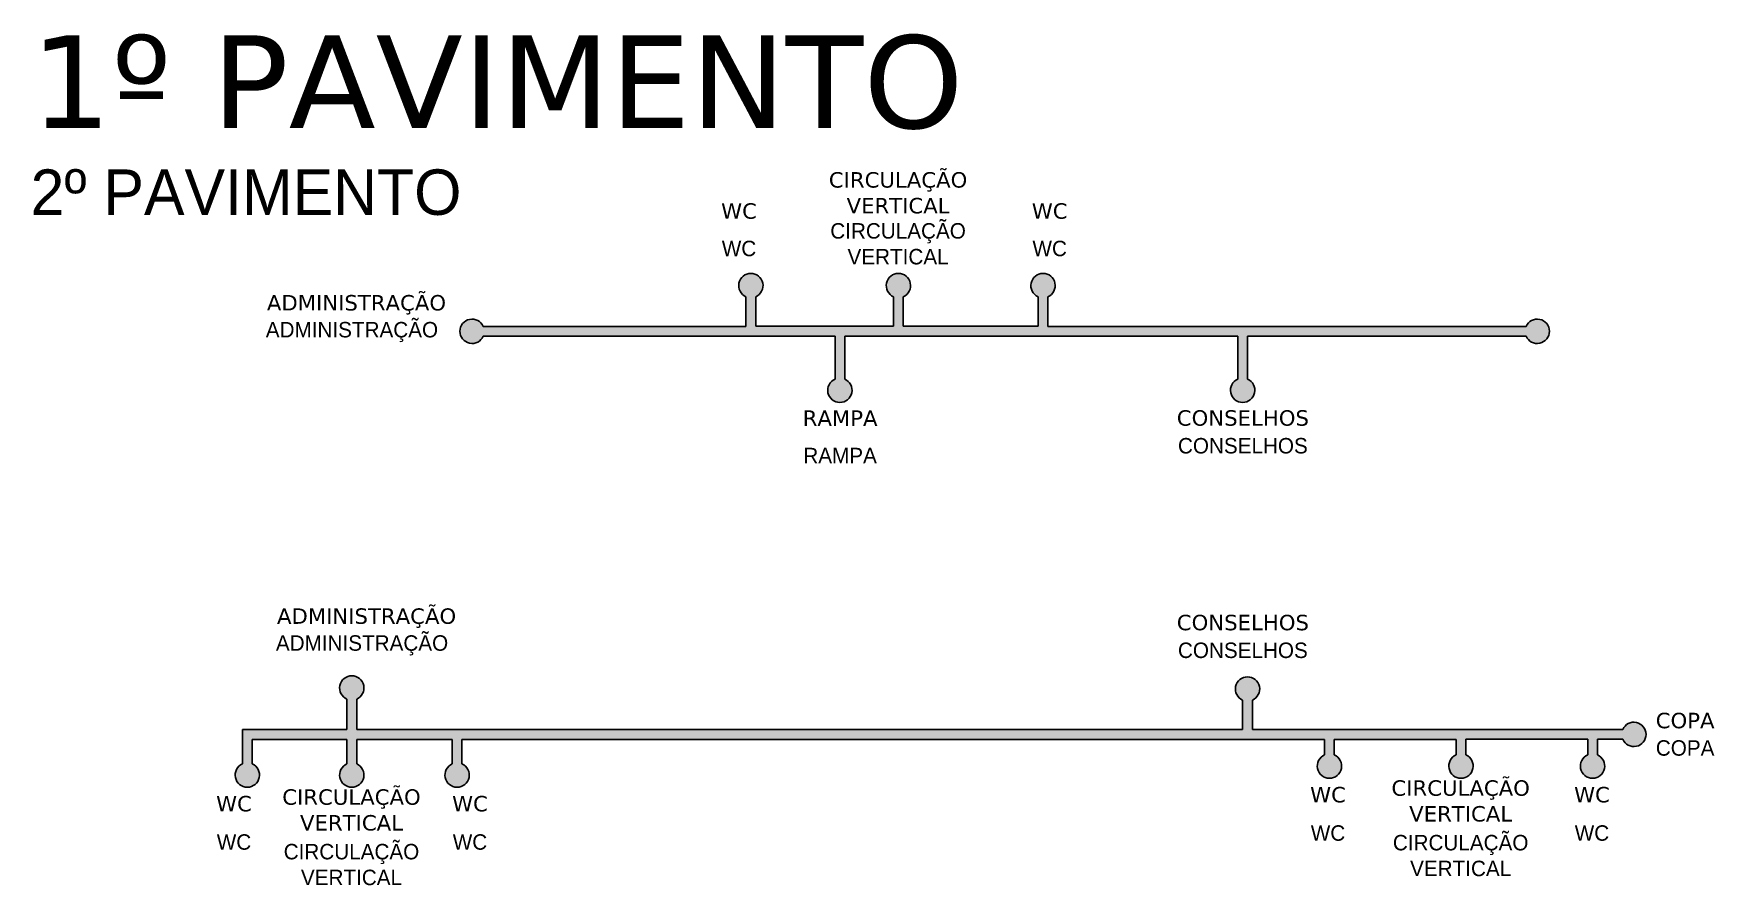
# Model space of a CAD drawing. Header units: millimetres. Extents: x 490 to 675, y -160 to -87.
# Drawn here: x 556.3424 to 556.6289, y -86.7752 to -86.6301 of the extents above; entities that cross this region are included whole.
import ezdxf

# ---------------------------------------------------------------- set-up
doc = ezdxf.new("R2010")
doc.units = ezdxf.units.MM
doc.header["$LTSCALE"] = 2.5
doc.layers.add('ARQ_Piso_tatil', color=8, linetype='Continuous')
doc.layers.add('TXAMB', color=2, linetype='Continuous')
doc.styles.add('BRAILE', font='')
doc.styles.add('VERDANA', font='verdana.ttf')
doc.styles.get('BRAILE').set_extended_font_data('Braile font')

msp = doc.modelspace()

# ---------------------------------------------------------------- texts
at = {"layer": 'ARQ_Piso_tatil', "color": 2, "insert": (556.5856066602896, -86.76085126693127), "char_height": 0.0026352246662981, "attachment_point": 5, "style": 'VERDANA'}
msp.add_mtext('CIRCULAÇÃO\\PVERTICAL', dxfattribs=at)
at = {"layer": 'TXAMB', "color": 2}
for s, insert, char_height, attachment_point, style in [('1º PAVIMENTO ', (556.3418564579533, -86.64650492293364), 0.0158113479977889, 7, 'VERDANA'), ('CIRCULAÇÃO\\PVERTICAL', (556.4897180496652, -86.6572379812282), 0.0026352246662981, 5, 'VERDANA'), ('2º PAVIMENTO ', (556.3418564579533, -86.66109264976802), 0.0077475605189165, 7, 'BRAILE'), ('WC', (556.4626078104571, -86.66034489182346), 0.0026352246662981, 5, 'VERDANA'), ('WC', (556.5155581388738, -86.66034489182346), 0.0026352246662981, 5, 'VERDANA'), ('CIRCULAÇÃO\\PVERTICAL', (556.4897180496652, -86.66592020490936), 0.0026352246662981, 5, 'BRAILE'), ('WC', (556.4626078104571, -86.6667224958363), 0.0026352246662981, 5, 'BRAILE'), ('WC', (556.5155581388738, -86.6667224958363), 0.0026352246662981, 5, 'BRAILE'), ('ADMINISTRAÇÃO', (556.3974060759876, -86.67630163897414), 0.0026352246662981, 5, 'VERDANA'), ('ADMINISTRAÇÃO', (556.3966328776281, -86.68094438702883), 0.0026352246662981, 5, 'BRAILE'), ('RAMPA', (556.4798373746875, -86.69560544923414), 0.0026352246662981, 5, 'VERDANA'), ('CONSELHOS', (556.5484863929601, -86.695605449231), 0.0026352246662981, 5, 'VERDANA'), ('RAMPA', (556.4798373746875, -86.70198305324698), 0.0026352246662981, 5, 'BRAILE'), ('CONSELHOS', (556.5484863929601, -86.70032843253048), 0.0026352246662981, 5, 'BRAILE'), ('ADMINISTRAÇÃO', (556.3991280096313, -86.72968581241345), 0.0026352246662981, 5, 'VERDANA'), ('CONSELHOS', (556.5484863929601, -86.73045726223614), 0.0026352246662981, 5, 'VERDANA'), ('ADMINISTRAÇÃO', (556.3983548112719, -86.73432856046813), 0.0026352246662981, 5, 'BRAILE'), ('CONSELHOS', (556.5484863929601, -86.73518024553564), 0.0026352246662981, 5, 'BRAILE'), ('COPA', (556.6238663822862, -86.74715324854166), 0.0026352246662981, 5, 'VERDANA'), ('COPA', (556.6238663822862, -86.7518217511194), 0.0026352246662981, 5, 'BRAILE'), ('CIRCULAÇÃO\\PVERTICAL', (556.3965559900308, -86.76238219237524), 0.0026352246662981, 5, 'VERDANA'), ('WC', (556.5629992370841, -86.75978584208582), 0.0026352246662981, 5, 'VERDANA'), ('WC', (556.6079865597633, -86.75978584208582), 0.0026352246662981, 5, 'VERDANA'), ('WC', (556.3765317575542, -86.76131676752979), 0.0026352246662981, 5, 'VERDANA'), ('WC', (556.4167514463379, -86.76131676752979), 0.0026352246662981, 5, 'VERDANA'), ('WC', (556.3765317575542, -86.76784439526074), 0.0026352246662981, 5, 'BRAILE'), ('CIRCULAÇÃO\\PVERTICAL', (556.3965559900308, -86.77168047089846), 0.0026352246662981, 5, 'BRAILE'), ('WC', (556.4167514463379, -86.76784439526074), 0.0026352246662981, 5, 'BRAILE'), ('WC', (556.5629992370841, -86.76631346981677), 0.0026352246662981, 5, 'BRAILE'), ('CIRCULAÇÃO\\PVERTICAL', (556.5856066602896, -86.77014954545449), 0.0026352246662981, 5, 'BRAILE'), ('WC', (556.6079865597633, -86.76631346981677), 0.0026352246662981, 5, 'BRAILE')]:
    msp.add_mtext(s, dxfattribs=dict(at, insert=insert, char_height=char_height, attachment_point=attachment_point, style=style))

# ---------------------------------------------------------------- hatches: boundary and pattern name
at = {"layer": 'ARQ_Piso_tatil', "linetype": 'Continuous', "ltscale": 3}
h = msp.add_hatch(color=256, dxfattribs=at)
h.dxf.hatch_style = 1
h.paths.add_polyline_path([(556.5967569831646, -86.67998295275217), (556.5152594613917, -86.67998295275052), (556.5152594613913, -86.6749311464608, 4.497450264909674), (556.5135013060438, -86.67488531653387, 0.0130313127544015), (556.5135992698515, -86.67493114646086), (556.5135992698513, -86.67993024826379), (556.490604503821, -86.67993024826364), (556.4906045038208, -86.67493114646086, 4.791287847449984), (556.4889443122811, -86.6749311464608), (556.4889443122808, -86.67993024826293), (556.4654543262268, -86.67993024826293), (556.4654543262264, -86.67493114646086, 4.791287846506614), (556.4637941346865, -86.6749311464608), (556.4637941346865, -86.67998295274947), (556.419016436822, -86.67998295275217, 0.8128360659391978), (556.4150392090474, -86.68081304852197, 0.1703036214106325), (556.4154939587334, -86.68210944031307, 0.1085271562914018), (556.4161863888947, -86.68266920694481, 0.4295635502401329), (556.4190164368218, -86.68164314429194), (556.4789683417137, -86.68164314429494), (556.478968341714, -86.68896142877864, 0.6361890370669993), (556.4788703464919, -86.69271955984408, 0.0172172110419865), (556.4790002628977, -86.69277902042765, 0.0229813351544274), (556.4791794454588, -86.692844191609, 0.9471074619124776), (556.4806285332538, -86.6889614287787), (556.4806285332539, -86.681643144296), (556.5072604005791, -86.68164314429603), (556.5476173599862, -86.68164314429748), (556.5476173599866, -86.68896142877551, 4.791287847449988), (556.5492775515263, -86.68896142877556), (556.5492775515268, -86.68164314429754), (556.5967569831648, -86.6816431442993, 4.785144151472047), (556.5967578367336, -86.67998099971645, 0.0002567673359746)])
at = {"layer": 'ARQ_Piso_tatil'}
msp.add_hatch(color=256, dxfattribs=at).paths.add_polyline_path([(556.61322536385, -86.74866058543033), (556.5501076472966, -86.74866058542995), (556.5501076472964, -86.7436614836278, 4.791287847449988), (556.5484474557566, -86.74366148362785), (556.5484474557563, -86.74866058542979), (556.3974424441875, -86.74866058543033), (556.3974424441865, -86.74348551277382, 4.791287847449984), (556.3957822526467, -86.74348551277376), (556.3957822526456, -86.74866058543033), (556.3779724393399, -86.74866058543031), (556.3779724393399, -86.75037348146344), (556.3779724393402, -86.75451613524902, 0.7158362410821654), (556.3782992248588, -86.75843140387249, 0.9200127145269296), (556.37963263088, -86.75451613524896), (556.3796326308802, -86.75037348146344), (556.3957822526457, -86.75037348146346), (556.3957822526467, -86.75451613524902, 4.791287847449984), (556.3974424441865, -86.75451613524896), (556.3974424441874, -86.75037348146344), (556.4137247996109, -86.75037348146344), (556.413724799611, -86.75451613524896, 4.791287847449988), (556.4153849911509, -86.75451613524902), (556.4153849911511, -86.75037348146344), (556.5624077226654, -86.75037348146344), (556.5624077226655, -86.75298520980499, 0.7158310354120038), (556.5627344804655, -86.75690047149882, 0.9200190697515868), (556.5640679142053, -86.75298520980505), (556.5640679142058, -86.75037348146346), (556.5848329229054, -86.75037348146128), (556.5848329229054, -86.75298520980505, 0.6361949806669221), (556.5847349590979, -86.7567433565776, 0.999996380554272), (556.5865910939599, -86.75303104758547, 0.0130334286272548), (556.5864931144454, -86.75298520980505), (556.5864931144454, -86.75032077697192), (556.6072581231451, -86.75032077696923), (556.6072581231454, -86.75298520980505, 0.6361905229372427), (556.6071601357771, -86.75674334479723, 0.0547228204031711), (556.6075848994244, -86.75690047611866, 0.9200148328796938), (556.6089183146851, -86.75298520980496), (556.6089183146853, -86.75032077696898), (556.6132253638491, -86.75032077696846, 0.4839127086563121), (556.6163724958545, -86.75115087274023, 1), (556.613882208545, -86.74783048966074, 0.0354883143929822), (556.6136599412384, -86.74802326042222, 0.0920529921301162), (556.6132309744473, -86.74864784664379, 718.5067946234797), (556.613235695952, -86.74863730243916, 151.8373066569489), (556.6132588307787, -86.74858777125532, 0.0096548466875587)])

# ---------------------------------------------------------------- linework, layer by layer
at = {"layer": 'ARQ_Piso_tatil', "linetype": 'Continuous', "ltscale": 3}
for p, q in [((556.4637941346865, -86.67998295274947), (556.4637941346865, -86.67493114646082)), ((556.4654543262268, -86.67993024826293), (556.4889443122808, -86.67993024826293)), ((556.5072604005791, -86.68164314429603), (556.4806285332539, -86.68164314429603)), ((556.3779724393399, -86.74866058543034), (556.3957822526456, -86.74866058543034)), ((556.3779724393399, -86.75037348146347), (556.3779724393399, -86.74866058543034)), ((556.3779724393399, -86.75037348146347), (556.3779724393399, -86.75037348146347)), ((556.3974424441875, -86.74866058543034), (556.5484474557563, -86.7486605854298)), ((556.5501076472966, -86.74866058542995), (556.61322536385, -86.74866058543034))]:
    msp.add_line(p, q, dxfattribs=at)
at = {"layer": 'ARQ_Piso_tatil'}
for p, q in [((556.4654543262268, -86.67993024826293), (556.4654543262264, -86.67493114646086)), ((556.4889443122811, -86.67493114646082), (556.4889443122808, -86.67993024826293)), ((556.490604503821, -86.67993024826293), (556.4906045038208, -86.67493114646086)), ((556.5135992698513, -86.67993024826293), (556.5135992698515, -86.67493114646086)), ((556.5152594613913, -86.67493114646082), (556.5152594613917, -86.67998295275055)), ((556.4637941346865, -86.6799829527495), (556.419016436822, -86.67998295275218)), ((556.4190164368218, -86.68164314429195), (556.4789683417137, -86.68164314429495)), ((556.4789683417137, -86.68164314429606), (556.478968341714, -86.68896142877867)), ((556.4806285332539, -86.68164314429504), (556.5476173599864, -86.6816431442975)), ((556.4806285332538, -86.68896142877873), (556.4806285332539, -86.68164314429606)), ((556.5152594613917, -86.67998295275055), (556.5967569831646, -86.67998295275218)), ((556.5476173599864, -86.6816431442929), (556.5476173599866, -86.68896142877551)), ((556.5492775515263, -86.68896142877557), (556.5492775515268, -86.6816431442929)), ((556.5492775515268, -86.68164314429755), (556.5967569831648, -86.68164314429931)), ((556.3957822526467, -86.74348551277377), (556.3957822526456, -86.74866058543034)), ((556.3974424441875, -86.74866058543034), (556.3974424441865, -86.74348551277384)), ((556.5484474557563, -86.74866058542995), (556.5484474557566, -86.74366148362787)), ((556.5501076472964, -86.74366148362782), (556.5501076472966, -86.74866058542995)), ((556.3779724393402, -86.75451613524902), (556.3779724393399, -86.7495170334469)), ((556.3796326308802, -86.75037348146347), (556.37963263088, -86.75451613524898)), ((556.3957822526467, -86.75451613524902), (556.3957822526456, -86.75037348146347)), ((556.3974424441875, -86.75037348146347), (556.3974424441865, -86.75451613524898)), ((556.4137247996109, -86.75037348146347), (556.413724799611, -86.75451613524898)), ((556.4153849911509, -86.75451613524902), (556.4153849911511, -86.75037348146347)), ((556.5624077226654, -86.75037348146347), (556.5624077226655, -86.752985209805)), ((556.5640679142053, -86.75298520980506), (556.5640679142057, -86.75037348146347)), ((556.5864931144456, -86.75032077697193), (556.6072581231449, -86.75032077696926)), ((556.6072581231454, -86.75298520980506), (556.6072581231451, -86.75032077696923)), ((556.6089183146853, -86.750320776969), (556.6132253638491, -86.75032077696846)), ((556.6089183146853, -86.75032077696903), (556.6089183146851, -86.75298520980499))]:
    msp.add_line(p, q, dxfattribs=at)
at = {"layer": 'ARQ_Piso_tatil', "linetype": 'Continuous', "ltscale": 3}
for points in [[(556.490604503821, -86.67993024826366), (556.5135992698513, -86.67993024826382)], [(556.3957822526456, -86.75037348146347), (556.3796326308802, -86.75037348146347)], [(556.4137247996109, -86.75037348146347), (556.3974424441875, -86.75037348146347)], [(556.5624077226654, -86.75037348146347), (556.4153849911511, -86.75037348146347)], [(556.5848329229054, -86.75037348146347), (556.5640679142057, -86.75037348146347)], [(556.5848329229054, -86.75037348146128), (556.5640679142057, -86.75037348146347)], [(556.5848329229055, -86.752985209805), (556.5848329229054, -86.75037348146128)], [(556.5848329229054, -86.75037348146128), (556.5848329229054, -86.75298520980506)], [(556.5864931144465, -86.75032077697193), (556.5864931144467, -86.75298520980566)], [(556.5864931144454, -86.75298520980506), (556.5864931144451, -86.75037348146134)]]:
    msp.add_lwpolyline(points, dxfattribs=at)
at = {"layer": 'ARQ_Piso_tatil'}
for centre, start, end in [((556.4646242304566, -86.67302915811109), 293.5781784760789, 246.421821519408), ((556.489774408051, -86.67302915811109), 293.5781784760789, 246.421821519408), ((556.5144293656213, -86.67302915811109), 293.5781784805919, 246.4218215239211), ((556.4171144484721, -86.680813048522), 23.57817847607987, 336.421821519409), ((556.5986589715145, -86.680813048522), 203.578178480591, 156.4218215239201), ((556.4797984374839, -86.69086341712845), 113.5781784760789, 66.42182151940806), ((556.5484474557564, -86.69086341712531), 113.5781784760789, 66.42182151940806), ((556.3966123484167, -86.74158352442404), 293.5781784760789, 246.421821519408), ((556.5492775515263, -86.74175949527807), 293.5781784805919, 246.4218215239211), ((556.6151273521998, -86.74949068120058), 203.5781784760798, 156.421821519409), ((556.5632378184355, -86.75488719815479), 113.5781784760789, 66.42182151940806), ((556.5856630186754, -86.75488719815479), 113.5781784760789, 66.42182151940806), ((556.6080882189153, -86.75488719815479), 113.578178480592, 66.42182152392112), ((556.3788025351101, -86.75641812359876), 113.578178480592, 66.42182152392112), ((556.3966123484167, -86.75641812359876), 113.578178480592, 66.42182152392112), ((556.4145548953809, -86.75641812359876), 113.5781784760789, 66.42182151940806)]:
    msp.add_arc(centre, 0.0020752394247021, start, end, dxfattribs=at)

msp.set_redraw_order([(e.dxf.handle, doc.entitydb.next_handle()) for e in msp.query("TEXT MTEXT ATTDEF DIMENSION ARC_DIMENSION")])  # texts and dimensions are drawn at this point

doc.saveas('drawing.dxf')
